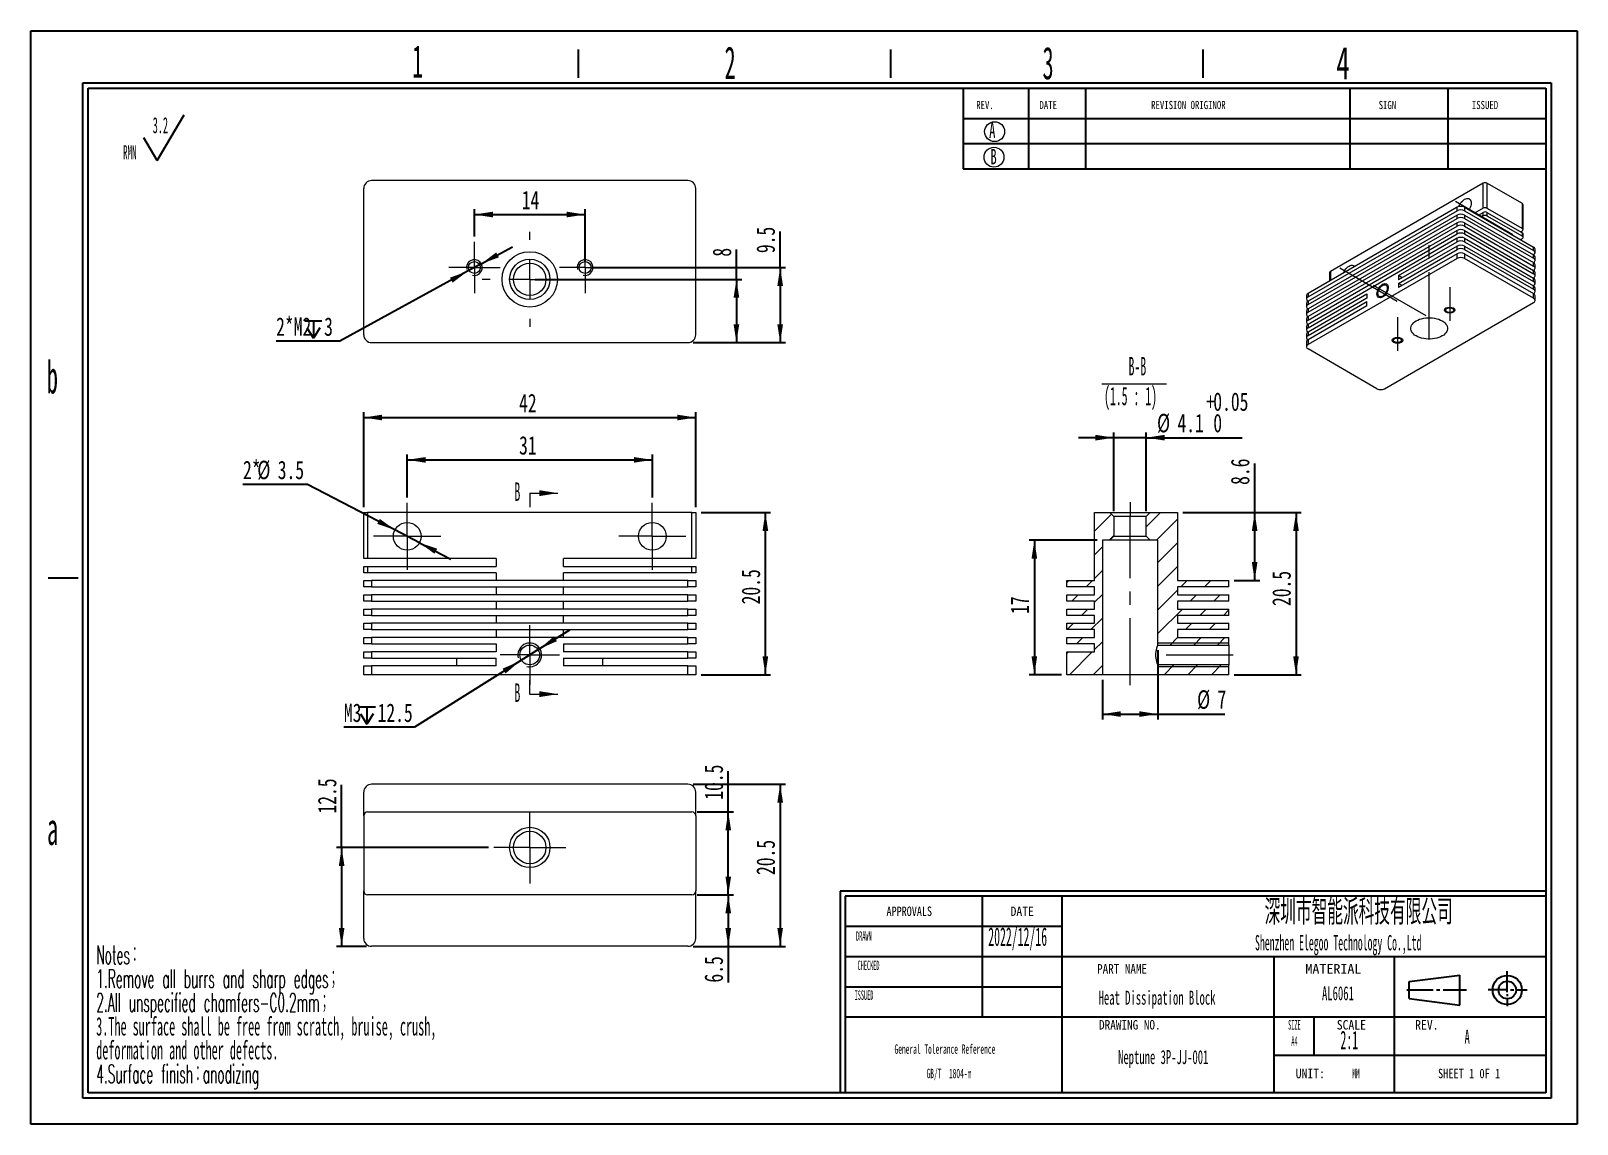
# Model space of a CAD drawing. Header units: millimetres. Extents: x 2 to 295, y 1 to 209.
import ezdxf

# ---------------------------------------------------------------- set-up
doc = ezdxf.new("R2010")
doc.units = ezdxf.units.MM
doc.linetypes.add('CENTER', pattern=[10.16, 6.35, -1.27, 1.27, -1.27])
doc.linetypes.add('CENTERX2', pattern=[20.32, 12.7, -2.54, 2.54, -2.54])
doc.layers.add('DIM', color=5, linetype='Continuous')
doc.layers.add('SLD-0', color=179, linetype='Continuous')
doc.layers.add('中心线', color=1, linetype='CENTER', lineweight=15)
doc.styles.add('SLDTEXTSTYLE0', font='TXT', dxfattribs={"width": 0.56})
doc.styles.add('SLDTEXTSTYLE1', font='TXT', dxfattribs={"width": 0.469})
doc.styles.add('SLDTEXTSTYLE10', font='TXT', dxfattribs={"width": 0.862222})
doc.styles.add('SLDTEXTSTYLE11', font='TXT', dxfattribs={"width": 1.089})
doc.styles.add('SLDTEXTSTYLE12', font='TXT', dxfattribs={"width": 0.56, "bigfont": 'bigfont'})
doc.styles.add('SLDTEXTSTYLE13', font='TXT', dxfattribs={"width": 0.805625})
doc.styles.add('SLDTEXTSTYLE14', font='TXT', dxfattribs={"width": 0.7})
doc.styles.add('SLDTEXTSTYLE2', font='TXT', dxfattribs={"width": 0.484, "bigfont": 'bigfont'})
doc.styles.add('SLDTEXTSTYLE3', font='TXT', dxfattribs={"width": 0.484})
doc.styles.add('SLDTEXTSTYLE4', font='TXT', dxfattribs={"width": 0.40535})
doc.styles.add('SLDTEXTSTYLE5', font='TXT', dxfattribs={"width": 0.6})
doc.styles.add('SLDTEXTSTYLE6', font='TXT', dxfattribs={"width": 0.5025})
doc.styles.add('SLDTEXTSTYLE7', font='TXT', dxfattribs={"width": 0.9075})
doc.styles.add('SLDTEXTSTYLE8', font='TXT', dxfattribs={"width": 0.870455})
doc.styles.add('SLDTEXTSTYLE9', font='TXT', dxfattribs={"width": 0.7865})
doc.dimstyles.new('SLDDIMSTYLE0', dxfattribs={"dimtxt": 3.5, "dimasz": 3.5, "dimexe": 0, "dimexo": 0.0625, "dimgap": 0.875, "dimtad": 0, "dimtih": 1, "dimtoh": 1, "dimlfac": 0.666667, "dimrnd": 1e-09, "dimzin": 12, "dimdsep": 46, "dimtxsty": 'SLDTEXTSTYLE1', "dimsah": 1, "dimcen": 0, "dimadec": 0, "dimazin": 3, "dimtfac": 1, "dimtmove": 0, "dimatfit": 3, "dimfxl": 0, "dimfrac": 2, "dimtolj": 1, "dimtzin": 12, "dimarcsym": 0})
doc.dimstyles.new('SLDDIMSTYLE1', dxfattribs={"dimtxt": 3.5, "dimasz": 3.5, "dimexe": 0, "dimexo": 0.0625, "dimgap": 0.875, "dimtad": 0, "dimtih": 1, "dimtoh": 1, "dimlfac": 0.666667, "dimrnd": 1e-09, "dimzin": 12, "dimdsep": 46, "dimtxsty": 'SLDTEXTSTYLE1', "dimsah": 1, "dimcen": 0, "dimadec": 0, "dimazin": 3, "dimtfac": 1, "dimtmove": 0, "dimatfit": 3, "dimfxl": 0, "dimfrac": 2, "dimtolj": 1, "dimtzin": 12, "dimarcsym": 0})
doc.dimstyles.new('SLDDIMSTYLE2', dxfattribs={"dimtxt": 3.5, "dimasz": 3.5, "dimexe": 0, "dimexo": 0.0625, "dimgap": 0.875, "dimtad": 2, "dimlfac": 0.666667, "dimrnd": 1e-09, "dimzin": 12, "dimdsep": 46, "dimtxsty": 'SLDTEXTSTYLE1', "dimsah": 1, "dimcen": 0.09, "dimadec": 0, "dimazin": 3, "dimtfac": 1, "dimtofl": 0, "dimtmove": 0, "dimatfit": 3, "dimfxl": 0, "dimfrac": 2, "dimtolj": 1, "dimtzin": 12, "dimarcsym": 0})
doc.dimstyles.new('SLDDIMSTYLE3', dxfattribs={"dimtxt": 3.5, "dimasz": 3.5, "dimexe": 0, "dimexo": 0.0625, "dimgap": 0.875, "dimtad": 2, "dimlfac": 0.666667, "dimrnd": 1e-09, "dimzin": 12, "dimdsep": 46, "dimtxsty": 'SLDTEXTSTYLE1', "dimsah": 1, "dimcen": 0.09, "dimadec": 0, "dimazin": 3, "dimtol": 1, "dimtp": 0.05, "dimtfac": 1, "dimtmove": 0, "dimatfit": 0, "dimfxl": 0, "dimfrac": 2, "dimtolj": 1, "dimarcsym": 0})

msp = doc.modelspace()

# ---------------------------------------------------------------- texts
at = {"color": 7, "linetype": 'Continuous', "char_height": 3.5, "attachment_point": 1, "style": 'SLDTEXTSTYLE1'}
for insert in [(93.535, 123.02), (93.535, 84.89)]:
    msp.add_mtext('B', dxfattribs=dict(at, insert=insert))
at = {"color": 7, "linetype": 'Continuous', "lineweight": 0, "char_height": 3.5, "attachment_point": 1, "style": 'SLDTEXTSTYLE1'}
for s, insert in [('2022/12/16', (183.411, 38.608)), ('2:1', (250.218, 19.001))]:
    msp.add_mtext(s, dxfattribs=dict(at, insert=insert))
at = {"layer": 'SLD-0'}
for s, insert, char_height, attachment_point, style in [('1', (74.111, 205.971), 6.172, 1, 'SLDTEXTSTYLE6'), ('2', (133.388, 205.728), 6.172, 1, 'SLDTEXTSTYLE6'), ('3', (193.707, 205.666), 6.172, 1, 'SLDTEXTSTYLE6'), ('4', (249.441, 205.659), 6.172, 1, 'SLDTEXTSTYLE5'), ('A', (183.578, 191.286), 2.903, 1, 'SLDTEXTSTYLE5'), ('B', (183.832, 186.271), 2.903, 1, 'SLDTEXTSTYLE5'), ('b', (4.835, 146.092), 6.172, 1, 'SLDTEXTSTYLE6'), ('a', (4.88, 60.423), 6.172, 1, 'SLDTEXTSTYLE6'), ('\\M+1905B圳\\M+18E73\\M+19271\\M+1945C\\M+19468\\M+189C8\\M+18B5A\\M+1974C\\M+18CC0\\M+18CF6\\M+18E69', (253.676, 43.943), 4.82808, 2, 'SLDTEXTSTYLE12'), ('Heat Dissipation Block', (215.428, 26.592), 2.64583, 2, 'SLDTEXTSTYLE0'), ('AL6061', (249.74, 27.438), 2.6458, 2, 'SLDTEXTSTYLE0'), ('A', (274.258, 19.174), 2.646, 2, 'SLDTEXTSTYLE0'), ('Neptune 3P-JJ-001', (216.604, 15.328), 2.64583, 2, 'SLDTEXTSTYLE0')]:
    msp.add_mtext(s, dxfattribs=dict(at, insert=insert, char_height=char_height, attachment_point=attachment_point, style=style))
at = {"layer": 'SLD-0', "color": 179}
for s, insert, char_height, attachment_point, style in [('REV.', (181.129, 195.4), 1.5536, 1, 'SLDTEXTSTYLE9'), ('DATE', (193.126, 195.4), 1.5536, 1, 'SLDTEXTSTYLE9'), ('REVISION ORIGINOR', (214.308, 195.4), 1.55363, 1, 'SLDTEXTSTYLE9'), ('SIGN', (257.466, 195.4), 1.5536, 1, 'SLDTEXTSTYLE9'), ('ISSUED', (275.148, 195.4), 1.5536, 1, 'SLDTEXTSTYLE9'), ('APPROVALS', (168.427, 42.563), 1.7927, 2, 'SLDTEXTSTYLE9'), ('DATE', (189.85, 42.563), 1.7927, 2, 'SLDTEXTSTYLE7'), ('DRAWN', (159.804, 37.853), 1.7927, 2, 'SLDTEXTSTYLE4'), ('Shenzhen Elegoo Technology Co.,Ltd', (249.798, 37.165), 2.91042, 2, 'SLDTEXTSTYLE1'), ('CHECKED', (160.696, 32.315), 1.7927, 2, 'SLDTEXTSTYLE4'), ('PART NAME', (208.794, 31.645), 1.7927, 2, 'SLDTEXTSTYLE10'), ('MATERIAL', (248.88, 31.645), 1.7927, 2, 'SLDTEXTSTYLE11'), ('ISSUED', (159.837, 26.654), 1.7927, 2, 'SLDTEXTSTYLE4'), ('DRAWING NO.', (210.268, 21.022), 1.79265, 2, 'SLDTEXTSTYLE8'), ('SIZE', (241.479, 21.022), 1.7927, 2, 'SLDTEXTSTYLE4'), ('SCALE', (252.289, 21.022), 1.7927, 2, 'SLDTEXTSTYLE7'), ('REV.', (266.61, 21.022), 1.7927, 2, 'SLDTEXTSTYLE7'), ('A4', (241.49, 17.953), 1.7927, 2, 'SLDTEXTSTYLE4'), ('UNIT:', (244.499, 11.791), 1.7927, 2, 'SLDTEXTSTYLE7'), ('MM', (253.161, 11.791), 1.7927, 2, 'SLDTEXTSTYLE3'), ('SHEET 1 0F 1', (274.62, 11.791), 1.79265, 2, 'SLDTEXTSTYLE13')]:
    msp.add_mtext(s, dxfattribs=dict(at, insert=insert, char_height=char_height, attachment_point=attachment_point, style=style))

# ---------------------------------------------------------------- blocks, each defined once
blk = doc.blocks.new('SW_NOTE_0')
at = {"layer": 'SLD-0', "color": 0}
for q in [(11.56, 9.16), (3.9, 4.83)]:
    blk.add_line((6.45, 0.49), q, dxfattribs=at)
at = {"layer": 'SLD-0', "color": 0, "attachment_point": 1, "style": 'SLDTEXTSTYLE1'}
for s, insert, char_height in [('3.2', (5.62, 8.73), 3.032), ('RMN', (0, 3.41), 2.646)]:
    blk.add_mtext(s, dxfattribs=dict(at, insert=insert, char_height=char_height))
blk = doc.blocks.new('SW_NOTE_1')
at = {"layer": 'SLD-0', "color": 0, "char_height": 3.5, "attachment_point": 1}
for s, insert, style in [('Notes\\M+18146', (0, 4.51), 'SLDTEXTSTYLE2'), ('1.Remove all burrs and sharp edges\\M+18147', (0, -0.01), 'SLDTEXTSTYLE2'), ('2.All unspecified chamfers-C0.2mm\\M+18147', (0, -4.53), 'SLDTEXTSTYLE2'), ('3.The surface shall be free from scratch, bruise, crush,', (0, -9.05), 'SLDTEXTSTYLE3'), ('deformation and other defects.', (0, -13.57), 'SLDTEXTSTYLE3'), ('4.Surface finish\\M+18146anodizing', (0, -18.09), 'SLDTEXTSTYLE2')]:
    blk.add_mtext(s, dxfattribs=dict(at, insert=insert, style=style))
blk = doc.blocks.new('SW_NOTE_2')
at = {"layer": 'SLD-0', "color": 0, "char_height": 1.7927, "attachment_point": 2, "style": 'SLDTEXTSTYLE3'}
for s, insert in [('General Tolerance Reference', (12.75, 2.31)), ('GB/T  1804-m', (13.51, -2.32))]:
    blk.add_mtext(s, dxfattribs=dict(at, insert=insert))
blk = doc.blocks.new('_D')
at = {"layer": 'DIM'}
for p, q in [((54.3, 122.63), (42.04, 122.63)), ((70.86, 114.01), (54.3, 122.63)), ((75.52, 111.58), (70.86, 114.01)), ((75.52, 111.58), (81.49, 108.48))]:
    blk.add_line(p, q, dxfattribs=at)
for points in [[(70.86, 114.01), (68, 116.1), (67.51, 115.15)], [(75.52, 111.58), (78.37, 109.49), (78.87, 110.45)]]:
    blk.add_solid(points, dxfattribs=at)
at = {"layer": 'DIM', "char_height": 3.5, "attachment_point": 1, "style": 'SLDTEXTSTYLE14'}
for s, insert in [('2*', (42.04, 127.14)), ('%%c', (44.76, 127.14)), ('3.5', (48.63, 127.14))]:
    blk.add_mtext(s, dxfattribs=dict(at, insert=insert))
blk = doc.blocks.new('SW_SYMBOL_HOLE_DEPTH')
at = {"layer": 'DIM', "color": 0}
for p, q in [((0, 875), (800, 875)), ((400, 875), (400, 75)), ((100, 555), (400, 75)), ((700, 555), (400, 75))]:
    blk.add_line(p, q, dxfattribs=at)
blk = doc.blocks.new('_D_1')
at = {"layer": 'DIM'}
for p, q in [((98.34, 91.49), (104.04, 95.08)), ((98.34, 91.49), (94.53, 89.1)), ((94.53, 89.1), (74.6, 76.57)), ((74.6, 76.57), (61.18, 76.57))]:
    blk.add_line(p, q, dxfattribs=at)
for points in [[(98.34, 91.49), (101.59, 92.9), (101.02, 93.81)], [(94.53, 89.1), (91.28, 87.69), (91.86, 86.78)]]:
    blk.add_solid(points, dxfattribs=at)
at = {"layer": 'DIM', "xscale": 0.004072727272727273, "yscale": 0.004072727272727273, "zscale": 0.004072727272727273}
blk.add_blockref('SW_SYMBOL_HOLE_DEPTH', (63.91, 76.86), dxfattribs=at)
at = {"layer": 'DIM', "char_height": 3.5, "attachment_point": 1, "style": 'SLDTEXTSTYLE14'}
for s, insert in [('M3', (61.18, 81.08)), ('12.5', (67.57, 81.08))]:
    blk.add_mtext(s, dxfattribs=dict(at, insert=insert))
blk = doc.blocks.new('_D_2')
at = {"layer": 'DIM'}
for p, q in [((73.19, 120.17), (73.19, 128.3)), ((73.19, 127.3), (119.69, 127.3)), ((119.69, 120.17), (119.69, 128.3))]:
    blk.add_line(p, q, dxfattribs=at)
for points in [[(73.19, 127.3), (76.69, 126.76), (76.69, 127.83)], [(119.69, 127.3), (116.19, 127.83), (116.19, 126.76)]]:
    blk.add_solid(points, dxfattribs=at)
at = {"layer": 'DIM', "insert": (94.41, 131.81), "char_height": 3.5, "attachment_point": 1, "style": 'SLDTEXTSTYLE14'}
blk.add_mtext('31', dxfattribs=at)
blk = doc.blocks.new('_D_3')
at = {"layer": 'DIM'}
for p, q in [((64.94, 118.3), (64.94, 136.33)), ((64.94, 135.33), (127.94, 135.33)), ((127.94, 118.3), (127.94, 136.33))]:
    blk.add_line(p, q, dxfattribs=at)
for points in [[(64.94, 135.33), (68.44, 134.79), (68.44, 135.87)], [(127.94, 135.33), (124.44, 135.87), (124.44, 134.79)]]:
    blk.add_solid(points, dxfattribs=at)
at = {"layer": 'DIM', "insert": (94.41, 139.84), "char_height": 3.5, "attachment_point": 1, "style": 'SLDTEXTSTYLE14'}
blk.add_mtext('42', dxfattribs=at)
blk = doc.blocks.new('_D_4')
at = {"layer": 'DIM'}
for p, q in [((128.94, 117.3), (142.13, 117.3)), ((141.13, 86.55), (141.13, 117.3)), ((128.94, 86.55), (142.13, 86.55))]:
    blk.add_line(p, q, dxfattribs=at)
for points in [[(141.13, 117.3), (140.59, 113.8), (141.67, 113.8)], [(141.13, 86.55), (141.67, 90.05), (140.59, 90.05)]]:
    blk.add_solid(points, dxfattribs=at)
at = {"layer": 'DIM', "insert": (136.62, 99.89), "char_height": 3.5, "attachment_point": 1, "rotation": 90, "style": 'SLDTEXTSTYLE14'}
blk.add_mtext('20.5', dxfattribs=at)
blk = doc.blocks.new('SW_CENTERMARKSYMBOL_0')
at = {"layer": '中心线', "color": 0}
for p, q in [((0, 3.75), (0, 6.375)), ((0, 0), (0, 3.75)), ((-3.75, 0), (-6.375, 0)), ((0, 0), (-3.75, 0)), ((0, 0), (0, -3.75)), ((0, 0), (3.75, 0)), ((3.75, 0), (6.375, 0)), ((0, -3.75), (0, -6.375))]:
    blk.add_line(p, q, dxfattribs=at)
blk = doc.blocks.new('SW_CENTERMARKSYMBOL_1')
at = {"layer": '中心线', "color": 0}
for p, q in [((0, 3.75), (0, 6.375)), ((0, 0), (0, 3.75)), ((-3.75, 0), (-6.375, 0)), ((0, 0), (-3.75, 0)), ((0, 0), (0, -3.75)), ((0, 0), (3.75, 0)), ((3.75, 0), (6.375, 0)), ((0, -3.75), (0, -6.375))]:
    blk.add_line(p, q, dxfattribs=at)
blk = doc.blocks.new('SW_CENTERMARKSYMBOL_2')
at = {"layer": '中心线', "color": 0}
for p, q in [((0, 3.75), (0, 5.625)), ((0, 0), (0, 3.75)), ((-3.75, 0), (-5.625, 0)), ((0, 0), (-3.75, 0)), ((0, 0), (0, -3.75)), ((0, 0), (3.75, 0)), ((3.75, 0), (5.625, 0)), ((0, -3.75), (0, -5.625))]:
    blk.add_line(p, q, dxfattribs=at)
blk = doc.blocks.new('_D_5')
at = {"layer": 'DIM'}
for p, q in [((135.64, 161.54), (135.64, 167.22)), ((97.44, 161.54), (136.64, 161.54)), ((135.64, 161.54), (135.64, 149.54)), ((127.44, 149.54), (136.64, 149.54))]:
    blk.add_line(p, q, dxfattribs=at)
for points in [[(135.64, 161.54), (135.1, 158.04), (136.18, 158.04)], [(135.64, 149.54), (136.18, 153.04), (135.1, 153.04)]]:
    blk.add_solid(points, dxfattribs=at)
at = {"layer": 'DIM', "insert": (131.13, 165.85), "char_height": 3.5, "attachment_point": 1, "rotation": 90, "style": 'SLDTEXTSTYLE14'}
blk.add_mtext('8', dxfattribs=at)
blk = doc.blocks.new('_D_6')
at = {"layer": 'DIM'}
for p, q in [((143.94, 163.79), (143.94, 170.61)), ((107.94, 163.79), (144.94, 163.79)), ((143.94, 163.79), (143.94, 149.54)), ((127.44, 149.54), (144.94, 149.54))]:
    blk.add_line(p, q, dxfattribs=at)
for points in [[(143.94, 163.79), (143.4, 160.29), (144.48, 160.29)], [(143.94, 149.54), (144.48, 153.04), (143.4, 153.04)]]:
    blk.add_solid(points, dxfattribs=at)
at = {"layer": 'DIM', "insert": (139.43, 166.52), "char_height": 3.5, "attachment_point": 1, "rotation": 90, "style": 'SLDTEXTSTYLE14'}
blk.add_mtext('9.5', dxfattribs=at)
blk = doc.blocks.new('_D_7')
at = {"layer": 'DIM'}
for p, q in [((87.25, 164.51), (93.16, 167.74)), ((87.25, 164.51), (84.62, 163.07)), ((84.62, 163.07), (60.38, 149.82)), ((60.38, 149.82), (48.32, 149.82))]:
    blk.add_line(p, q, dxfattribs=at)
for points in [[(87.25, 164.51), (90.58, 165.71), (90.07, 166.66)], [(84.62, 163.07), (81.29, 161.86), (81.81, 160.92)]]:
    blk.add_solid(points, dxfattribs=at)
at = {"layer": 'DIM', "xscale": 0.004072727272727273, "yscale": 0.004072727272727273, "zscale": 0.004072727272727273}
blk.add_blockref('SW_SYMBOL_HOLE_DEPTH', (53.76, 150.1), dxfattribs=at)
at = {"layer": 'DIM', "char_height": 3.5, "attachment_point": 1, "style": 'SLDTEXTSTYLE14'}
for s, insert in [('2*M2', (48.32, 154.33)), ('3', (57.43, 154.33))]:
    blk.add_mtext(s, dxfattribs=dict(at, insert=insert))
blk = doc.blocks.new('_D_8')
at = {"layer": 'DIM'}
for p, q in [((85.94, 169.66), (85.94, 174.84)), ((85.94, 173.84), (106.94, 173.84)), ((106.94, 164.79), (106.94, 174.84))]:
    blk.add_line(p, q, dxfattribs=at)
for points in [[(85.94, 173.84), (89.44, 173.3), (89.44, 174.38)], [(106.94, 173.84), (103.44, 174.38), (103.44, 173.3)]]:
    blk.add_solid(points, dxfattribs=at)
at = {"layer": 'DIM', "insert": (94.91, 178.35), "char_height": 3.5, "attachment_point": 1, "style": 'SLDTEXTSTYLE14'}
blk.add_mtext('14', dxfattribs=at)
blk = doc.blocks.new('SW_CENTERMARKSYMBOL_3')
at = {"layer": '中心线', "color": 0}
for p, q in [((0, 7.5), (0, 9)), ((0, 0), (0, 3.75)), ((-7.5, 0), (-9, 0)), ((0, 0), (-3.75, 0)), ((0, 0), (0, -3.75)), ((0, 0), (3.75, 0)), ((7.5, 0), (9, 0)), ((0, -7.5), (0, -9))]:
    blk.add_line(p, q, dxfattribs=at)
blk = doc.blocks.new('SW_CENTERMARKSYMBOL_4')
at = {"layer": '中心线', "color": 0}
for p, q in [((0, 3.75), (0, 4.875)), ((0, 0), (0, 3.75)), ((-3.75, 0), (-4.875, 0)), ((0, 0), (-3.75, 0)), ((0, 0), (0, -3.75)), ((0, 0), (3.75, 0)), ((3.75, 0), (4.875, 0)), ((0, -3.75), (0, -4.875))]:
    blk.add_line(p, q, dxfattribs=at)
blk = doc.blocks.new('SW_CENTERMARKSYMBOL_5')
at = {"layer": '中心线', "color": 0}
for p, q in [((0, 3.75), (0, 4.875)), ((0, 0), (0, 3.75)), ((-3.75, 0), (-4.875, 0)), ((0, 0), (-3.75, 0)), ((0, 0), (0, -3.75)), ((0, 0), (3.75, 0)), ((3.75, 0), (4.875, 0)), ((0, -3.75), (0, -4.875))]:
    blk.add_line(p, q, dxfattribs=at)
blk = doc.blocks.new('_D_9')
at = {"layer": 'DIM'}
for p, q in [((128.19, 44.76), (135.09, 44.76)), ((134.09, 44.76), (134.09, 35.01)), ((127.44, 35.01), (135.09, 35.01)), ((134.09, 35.01), (134.09, 28.14))]:
    blk.add_line(p, q, dxfattribs=at)
for points in [[(134.09, 44.76), (133.55, 41.26), (134.63, 41.26)], [(134.09, 35.01), (134.63, 38.51), (133.55, 38.51)]]:
    blk.add_solid(points, dxfattribs=at)
at = {"layer": 'DIM', "insert": (129.58, 28.14), "char_height": 3.5, "attachment_point": 1, "rotation": 90, "style": 'SLDTEXTSTYLE14'}
blk.add_mtext('6.5', dxfattribs=at)
blk = doc.blocks.new('_D_10')
at = {"layer": 'DIM'}
for p, q in [((134.09, 60.51), (134.09, 68.26)), ((128.19, 60.51), (135.09, 60.51)), ((134.09, 44.76), (134.09, 60.51)), ((128.19, 44.76), (135.09, 44.76))]:
    blk.add_line(p, q, dxfattribs=at)
for points in [[(134.09, 60.51), (133.55, 57.01), (134.63, 57.01)], [(134.09, 44.76), (134.63, 48.26), (133.55, 48.26)]]:
    blk.add_solid(points, dxfattribs=at)
at = {"layer": 'DIM', "insert": (129.58, 62.82), "char_height": 3.5, "attachment_point": 1, "rotation": 90, "style": 'SLDTEXTSTYLE14'}
blk.add_mtext('10.5', dxfattribs=at)
blk = doc.blocks.new('_D_11')
at = {"layer": 'DIM'}
for p, q in [((127.44, 65.76), (144.94, 65.76)), ((143.94, 65.76), (143.94, 35.01)), ((127.44, 35.01), (144.94, 35.01))]:
    blk.add_line(p, q, dxfattribs=at)
for points in [[(143.94, 65.76), (143.4, 62.26), (144.48, 62.26)], [(143.94, 35.01), (144.48, 38.51), (143.4, 38.51)]]:
    blk.add_solid(points, dxfattribs=at)
at = {"layer": 'DIM', "insert": (139.43, 48.54), "char_height": 3.5, "attachment_point": 1, "rotation": 90, "style": 'SLDTEXTSTYLE14'}
blk.add_mtext('20.5', dxfattribs=at)
blk = doc.blocks.new('_D_12')
at = {"layer": 'DIM'}
for p, q in [((60.75, 53.76), (60.75, 65.64)), ((88.61, 53.76), (59.75, 53.76)), ((60.75, 53.76), (60.75, 35.01)), ((65.44, 35.01), (59.75, 35.01))]:
    blk.add_line(p, q, dxfattribs=at)
for points in [[(60.75, 53.76), (60.22, 50.26), (61.29, 50.26)], [(60.75, 35.01), (61.29, 38.51), (60.22, 38.51)]]:
    blk.add_solid(points, dxfattribs=at)
at = {"layer": 'DIM', "insert": (56.24, 60.2), "char_height": 3.5, "attachment_point": 1, "rotation": 90, "style": 'SLDTEXTSTYLE14'}
blk.add_mtext('12.5', dxfattribs=at)
blk = doc.blocks.new('SW_CENTERMARKSYMBOL_6')
at = {"layer": '中心线', "color": 0}
for p, q in [((0, 3.75), (0, 6.825)), ((0, 0), (0, 3.75)), ((-3.75, 0), (-6.825, 0)), ((0, 0), (-3.75, 0)), ((0, 0), (0, -3.75)), ((0, 0), (3.75, 0)), ((3.75, 0), (6.825, 0)), ((0, -3.75), (0, -6.825))]:
    blk.add_line(p, q, dxfattribs=at)
blk = doc.blocks.new('_D_13')
at = {"layer": 'DIM'}
for p, q in [((233.95, 117.3), (233.95, 126.63)), ((220.31, 117.3), (234.95, 117.3)), ((233.95, 104.4), (233.95, 117.3)), ((230.06, 104.4), (234.95, 104.4))]:
    blk.add_line(p, q, dxfattribs=at)
for points in [[(233.95, 117.3), (233.41, 113.8), (234.48, 113.8)], [(233.95, 104.4), (234.48, 107.9), (233.41, 107.9)]]:
    blk.add_solid(points, dxfattribs=at)
at = {"layer": 'DIM', "insert": (229.43, 122.55), "char_height": 3.5, "attachment_point": 1, "rotation": 90, "style": 'SLDTEXTSTYLE14'}
blk.add_mtext('8.6', dxfattribs=at)
blk = doc.blocks.new('_D_14')
at = {"layer": 'DIM'}
for p, q in [((220.31, 117.3), (242.79, 117.3)), ((241.79, 117.3), (241.79, 86.55)), ((230.06, 86.55), (242.79, 86.55))]:
    blk.add_line(p, q, dxfattribs=at)
for points in [[(241.79, 117.3), (241.25, 113.8), (242.33, 113.8)], [(241.79, 86.55), (242.33, 90.05), (241.25, 90.05)]]:
    blk.add_solid(points, dxfattribs=at)
at = {"layer": 'DIM', "insert": (237.28, 99.57), "char_height": 3.5, "attachment_point": 1, "rotation": 90, "style": 'SLDTEXTSTYLE14'}
blk.add_mtext('20.5', dxfattribs=at)
blk = doc.blocks.new('_D_15')
at = {"layer": 'DIM'}
for p, q in [((215.56, 91.17), (215.56, 78.07)), ((205.06, 85.55), (205.06, 78.07)), ((205.06, 79.07), (215.56, 79.07)), ((215.56, 79.07), (228.26, 79.07))]:
    blk.add_line(p, q, dxfattribs=at)
for points in [[(205.06, 79.07), (208.56, 78.54), (208.56, 79.61)], [(215.56, 79.07), (212.06, 79.61), (212.06, 78.54)]]:
    blk.add_solid(points, dxfattribs=at)
at = {"layer": 'DIM', "char_height": 3.5, "attachment_point": 1, "style": 'SLDTEXTSTYLE14'}
for s, insert in [('%%c', (223.03, 83.59)), ('7', (226.9, 83.59))]:
    blk.add_mtext(s, dxfattribs=dict(at, insert=insert))
blk = doc.blocks.new('_D_16')
at = {"layer": 'DIM'}
for p, q in [((207.24, 117.55), (207.24, 132.51)), ((213.39, 117.55), (213.39, 132.51)), ((207.24, 131.51), (200.51, 131.51)), ((213.39, 131.51), (207.24, 131.51)), ((213.39, 131.51), (231.55, 131.51))]:
    blk.add_line(p, q, dxfattribs=at)
for points in [[(207.24, 131.51), (203.74, 132.05), (203.74, 130.97)], [(213.39, 131.51), (216.89, 130.97), (216.89, 132.05)]]:
    blk.add_solid(points, dxfattribs=at)
at = {"layer": 'DIM', "char_height": 3.5, "attachment_point": 1, "style": 'SLDTEXTSTYLE14'}
for s, insert in [('+', (224.74, 140.1)), ('0.05', (226.1, 140.1)), ('%%c', (215.43, 136.03)), ('4.1', (219.3, 136.03)), ('0', (226.1, 136.03))]:
    blk.add_mtext(s, dxfattribs=dict(at, insert=insert))
blk = doc.blocks.new('_D_17')
at = {"layer": 'DIM'}
for p, q in [((204.06, 112.05), (191.16, 112.05)), ((192.16, 112.05), (192.16, 86.55)), ((197.31, 86.55), (191.16, 86.55))]:
    blk.add_line(p, q, dxfattribs=at)
for points in [[(192.16, 112.05), (191.62, 108.55), (192.69, 108.55)], [(192.16, 86.55), (192.69, 90.05), (191.62, 90.05)]]:
    blk.add_solid(points, dxfattribs=at)
at = {"layer": 'DIM', "insert": (187.64, 98.07), "char_height": 3.5, "attachment_point": 1, "rotation": 90, "style": 'SLDTEXTSTYLE14'}
blk.add_mtext('17', dxfattribs=at)
blk = doc.blocks.new('SW_NOTE_3')
at = {"color": 0, "linetype": 'Continuous', "lineweight": 0}
blk.add_line((-4.08, -0.57), (8.17, -0.57), dxfattribs=at)
at = {"color": 0, "linetype": 'Continuous', "lineweight": 0, "char_height": 3.5, "attachment_point": 2, "style": 'SLDTEXTSTYLE1'}
for s, insert in [('B-B', (2.64, 4.51)), ('(1.5 : 1)', (1.34, -1.14))]:
    blk.add_mtext(s, dxfattribs=dict(at, insert=insert))

# ---------------------------------------------------------------- dimensions: what is measured, and where the dimension line sits
at = {"layer": 'DIM'}
for base, p1, p2, picture, middle in [((106.938, 173.841), (85.938, 168.664), (106.938, 163.789), '_D_8', (96.268, 173.841)), ((127.938, 135.331), (64.938, 117.296), (127.938, 117.296), '_D_3', (95.774, 135.331)), ((119.688, 127.296), (73.188, 119.171), (119.688, 119.171), '_D_2', (95.774, 127.296))]:
    dim = msp.add_linear_dim(base=base, p1=p1, p2=p2, dimstyle='SLDDIMSTYLE2', dxfattribs=at)
    dim.commit()
    dim.dimension.update_dxf_attribs({"geometry": picture, "text_midpoint": middle, "dimtype": 160})
for base, p1, p2, picture, middle in [((143.938, 149.539), (106.938, 163.789), (126.438, 149.539), '_D_6', (143.938, 168.564)), ((135.641, 149.539), (96.438, 161.539), (126.438, 149.539), '_D_5', (135.641, 166.535)), ((233.946, 117.296), (229.063, 104.396), (219.313, 117.296), '_D_13', (233.946, 124.593)), ((141.133, 117.296), (127.938, 86.546), (127.938, 117.296), '_D_4', (141.133, 102.614)), ((241.789, 86.546), (219.313, 117.296), (229.063, 86.546), '_D_14', (241.789, 102.295)), ((192.156, 86.546), (205.063, 112.046), (198.313, 86.546), '_D_17', (192.156, 99.428)), ((134.09, 60.514), (127.188, 44.764), (127.188, 60.514), '_D_10', (134.09, 65.539)), ((60.755, 35.014), (89.613, 53.764), (66.438, 35.014), '_D_12', (60.755, 62.921)), ((143.938, 35.014), (126.438, 65.764), (126.438, 35.014), '_D_11', (143.938, 51.26)), ((134.09, 35.014), (127.188, 44.764), (126.438, 35.014), '_D_9', (134.09, 30.183))]:
    dim = msp.add_linear_dim(base=base, p1=p1, p2=p2, angle=90, dimstyle='SLDDIMSTYLE2', dxfattribs=at)
    dim.commit()
    dim.dimension.update_dxf_attribs({"geometry": picture, "text_midpoint": middle, "dimtype": 160})
for p1, p2, text, picture, middle in [((84.622, 163.069), (87.254, 164.508), '2*M2{\\fGDT;x}3', '_D_7', (53.556, 152.068)), ((94.533, 89.099), (98.343, 91.494), 'M3{\\fGDT;x}12.5', '_D_1', (67.1, 78.82))]:
    dim = msp.add_diameter_dim_2p(p1=p1, p2=p2, text=text, dimstyle='SLDDIMSTYLE1', override={"dimpost": '<>'}, dxfattribs=at)
    dim.commit()
    dim.dimension.update_dxf_attribs({"geometry": picture, "text_midpoint": middle, "dimtype": 163})
for base, p1, p2, dimstyle, picture, middle in [((207.238, 131.513), (213.388, 116.546), (207.238, 116.546), 'SLDDIMSTYLE3', '_D_16', (223.489, 131.513)), ((215.563, 79.074), (205.063, 86.546), (215.563, 92.171), 'SLDDIMSTYLE2', '_D_15', (225.642, 79.074))]:
    dim = msp.add_linear_dim(base=base, p1=p1, p2=p2, text='%%c<>', dimstyle=dimstyle, dxfattribs=at)
    dim.commit()
    dim.dimension.update_dxf_attribs({"geometry": picture, "text_midpoint": middle, "dimtype": 160})
dim = msp.add_diameter_dim_2p(p1=(70.86, 114.008), p2=(75.516, 111.584), text='2*<>', dimstyle='SLDDIMSTYLE0', dxfattribs=at)
dim.commit()
dim.dimension.update_dxf_attribs({"geometry": '_D', "text_midpoint": (47.379, 125.163), "dimtype": 163})

# ---------------------------------------------------------------- hatches: boundary and pattern name
at = {"linetype": 'Continuous', "lineweight": 0}
h = msp.add_hatch(dxfattribs=at)
h.set_pattern_fill('ANSI31', angle=3e-322, style=0)
h.paths.add_polyline_path([(207.238, 112.796), (207.238, 116.546), (206.488, 117.296), (203.563, 117.296), (203.563, 104.396), (198.313, 104.396), (198.313, 103.196), (203.563, 103.196), (203.563, 101.696), (198.313, 101.696), (198.313, 100.496), (203.563, 100.496), (203.563, 98.996), (198.313, 98.996), (198.313, 97.796), (203.563, 97.796), (203.563, 96.296), (198.313, 96.296), (198.313, 95.096), (203.563, 95.096), (203.563, 93.596), (198.313, 93.596), (198.313, 92.396), (203.563, 92.396), (203.563, 90.896), (198.313, 90.896), (198.313, 86.546), (205.063, 86.546), (205.063, 112.046), (206.488, 112.046)], flags=0)
h = msp.add_hatch(dxfattribs=at)
h.set_pattern_fill('ANSI31', angle=3e-322, style=0)
h.paths.add_polyline_path([(219.313, 117.296), (214.138, 117.296), (213.388, 116.546), (213.388, 112.796), (214.138, 112.046), (215.563, 112.046), (215.563, 92.171), (229.063, 92.171), (229.063, 93.596), (219.313, 93.596), (219.313, 95.096), (229.063, 95.096), (229.063, 96.296), (219.313, 96.296), (219.313, 97.796), (229.063, 97.796), (229.063, 98.996), (219.313, 98.996), (219.313, 100.496), (229.063, 100.496), (229.063, 101.696), (219.313, 101.696), (219.313, 103.196), (229.063, 103.196), (229.063, 104.396), (219.313, 104.396)], flags=0)
h = msp.add_hatch(dxfattribs=at)
h.set_pattern_fill('ANSI31', angle=3e-322, style=0)
h.paths.add_polyline_path([(215.563, 86.546), (229.063, 86.546), (229.063, 88.421), (215.563, 88.421)], flags=0)

# ---------------------------------------------------------------- linework, layer by layer
at = {"color": 7, "linetype": 'Continuous', "lineweight": 15}
for p, q in [((126.438, 180.289), (66.438, 180.289)), ((277.302, 179.789), (248.311, 163.053)), ((277.302, 175.053), (277.302, 179.789)), ((278.009, 179.789), (278.009, 175.053)), ((284.727, 175.911), (278.009, 179.789)), ((64.938, 151.039), (64.938, 178.789)), ((127.938, 151.039), (127.938, 178.789)), ((272.352, 175.216), (244.068, 158.888)), ((244.068, 158.235), (272.352, 174.563)), ((272.352, 173.746), (244.068, 157.418)), ((244.068, 156.765), (272.352, 173.093)), ((272.352, 174.563), (272.352, 175.216)), ((272.352, 173.093), (272.352, 173.746)), ((273.767, 175.216), (273.767, 174.563)), ((273.767, 175.216), (286.848, 167.664)), ((273.767, 174.563), (286.848, 167.011)), ((273.767, 173.746), (273.767, 173.093)), ((273.767, 173.746), (286.848, 166.195)), ((273.767, 173.093), (286.848, 165.541)), ((277.302, 175.053), (275.675, 174.114)), ((276.383, 173.706), (277.302, 174.237)), ((277.302, 173.583), (276.948, 173.379)), ((277.302, 173.583), (277.302, 174.237)), ((278.009, 175.053), (284.727, 171.175)), ((278.009, 174.237), (278.009, 173.583)), ((278.009, 174.237), (284.727, 170.359)), ((278.009, 173.583), (284.727, 169.706)), ((284.727, 171.175), (284.727, 175.911)), ((284.873, 170.971), (284.873, 175.707)), ((272.352, 172.277), (244.068, 155.948)), ((244.068, 155.295), (272.352, 171.623)), ((272.352, 170.807), (244.068, 154.479)), ((244.068, 153.825), (272.352, 170.154)), ((272.352, 171.623), (272.352, 172.277)), ((272.352, 170.154), (272.352, 170.807)), ((273.767, 172.277), (273.767, 171.623)), ((273.767, 172.277), (286.848, 164.725)), ((273.767, 171.623), (286.848, 164.072)), ((273.767, 170.807), (273.767, 170.154)), ((273.767, 170.807), (286.848, 163.255)), ((273.767, 170.154), (286.848, 162.602)), ((284.373, 170.563), (284.727, 170.767)), ((284.727, 169.706), (284.727, 170.359)), ((284.873, 169.501), (284.873, 170.155)), ((272.352, 169.337), (244.068, 153.009)), ((261.215, 162.255), (272.352, 168.684)), ((272.352, 167.867), (261.215, 161.438)), ((261.215, 160.785), (272.352, 167.214)), ((272.352, 168.684), (272.352, 169.337)), ((272.352, 167.214), (272.352, 167.867)), ((273.767, 169.337), (273.767, 168.684)), ((273.767, 169.337), (286.848, 161.785)), ((273.767, 168.684), (286.848, 161.132)), ((273.767, 167.867), (273.767, 167.214)), ((273.767, 167.867), (286.848, 160.316)), ((273.767, 167.214), (286.848, 159.662)), ((284.373, 169.093), (284.727, 169.297)), ((286.848, 167.011), (286.848, 167.664)), ((287.141, 166.603), (287.141, 167.256)), ((272.352, 165.499), (244.068, 149.171)), ((272.352, 166.398), (261.215, 159.968)), ((272.352, 165.499), (272.352, 166.398)), ((273.767, 166.398), (273.767, 165.499)), ((273.767, 166.398), (286.848, 158.846)), ((286.848, 157.948), (273.767, 165.499)), ((286.848, 165.541), (286.848, 166.195)), ((286.848, 166.195), (286.848, 166.195)), ((286.848, 164.072), (286.848, 164.725)), ((286.848, 164.725), (286.848, 164.725)), ((287.141, 165.133), (287.141, 165.786)), ((287.141, 163.663), (287.141, 164.317)), ((248.164, 162.849), (248.164, 161.253)), ((261.215, 162.255), (261.215, 161.438)), ((261.923, 161.846), (261.215, 162.255)), ((286.848, 162.602), (286.848, 163.255)), ((286.848, 163.255), (286.848, 163.255)), ((286.848, 161.132), (286.848, 161.785)), ((286.848, 161.785), (286.848, 161.785)), ((287.141, 162.194), (287.141, 162.847)), ((287.141, 160.724), (287.141, 161.377)), ((243.775, 158.48), (243.775, 157.827)), ((244.068, 158.888), (244.068, 158.235)), ((244.068, 152.356), (255.205, 158.785)), ((255.205, 158.785), (255.205, 157.968)), ((261.215, 160.785), (261.215, 159.968)), ((261.923, 160.377), (261.215, 160.785)), ((286.848, 159.662), (286.848, 160.316)), ((286.848, 160.316), (286.848, 160.316)), ((286.848, 157.948), (286.848, 158.846)), ((286.848, 158.846), (286.848, 158.846)), ((287.141, 159.254), (287.141, 159.907)), ((287.141, 157.539), (287.141, 158.438)), ((243.775, 157.01), (243.775, 156.357)), ((243.775, 155.54), (243.775, 154.887)), ((255.205, 157.968), (244.068, 151.539)), ((244.068, 157.418), (244.068, 156.765)), ((244.068, 157.418), (244.068, 157.418)), ((244.068, 150.886), (255.205, 157.315)), ((255.205, 156.499), (244.068, 150.069)), ((244.068, 155.949), (244.068, 155.949)), ((244.068, 155.948), (244.068, 155.295)), ((255.205, 156.499), (255.205, 157.315)), ((258.564, 140.803), (286.848, 157.131)), ((243.775, 154.07), (243.775, 153.417)), ((243.775, 152.601), (243.775, 151.947)), ((244.068, 154.479), (244.068, 153.825)), ((244.068, 154.479), (244.068, 154.479)), ((244.068, 153.009), (244.068, 152.356)), ((244.068, 153.009), (244.068, 153.009)), ((243.775, 151.131), (243.775, 150.478)), ((243.775, 149.661), (243.775, 148.763)), ((244.068, 151.539), (244.068, 150.886)), ((244.068, 151.539), (244.068, 151.539)), ((244.068, 150.07), (244.068, 150.069)), ((244.068, 150.069), (244.068, 149.171)), ((66.438, 149.539), (126.438, 149.539)), ((257.15, 140.803), (244.068, 148.355)), ((64.938, 108.596), (64.938, 117.296)), ((64.938, 117.296), (65.688, 117.296)), ((65.688, 117.296), (65.688, 108.596)), ((127.188, 117.296), (65.688, 117.296)), ((127.188, 108.596), (127.188, 117.296)), ((127.188, 117.296), (127.938, 117.296)), ((127.938, 117.296), (127.938, 108.596)), ((203.563, 104.396), (203.563, 117.296)), ((203.563, 117.296), (206.488, 117.296)), ((207.238, 116.546), (206.488, 117.296)), ((206.488, 117.296), (214.138, 117.296)), ((207.238, 116.546), (207.238, 112.796)), ((213.388, 116.546), (207.238, 116.546)), ((214.138, 117.296), (213.388, 116.546)), ((213.388, 112.796), (213.388, 116.546)), ((214.138, 117.296), (219.313, 117.296)), ((219.313, 117.296), (219.313, 104.396)), ((205.063, 112.046), (205.063, 86.546)), ((206.488, 112.046), (205.063, 112.046)), ((206.488, 112.046), (207.238, 112.796)), ((214.138, 112.046), (206.488, 112.046)), ((207.238, 112.796), (213.388, 112.796)), ((213.388, 112.796), (214.138, 112.046)), ((215.563, 112.046), (214.138, 112.046)), ((215.563, 92.171), (215.563, 112.046)), ((65.688, 108.596), (64.938, 108.596)), ((90.063, 108.596), (65.688, 108.596)), ((90.063, 108.596), (90.063, 107.096)), ((127.188, 108.596), (102.813, 108.596)), ((102.813, 107.096), (102.813, 108.596)), ((127.938, 108.596), (127.188, 108.596)), ((64.938, 105.896), (64.938, 107.096)), ((64.938, 107.096), (65.688, 107.096)), ((65.688, 105.896), (64.938, 105.896)), ((65.688, 107.096), (65.688, 105.896)), ((65.688, 107.096), (90.063, 107.096)), ((90.063, 105.896), (65.688, 105.896)), ((90.063, 105.896), (90.063, 104.396)), ((102.813, 107.096), (127.188, 107.096)), ((102.813, 104.396), (102.813, 105.896)), ((127.188, 105.896), (102.813, 105.896)), ((127.188, 105.896), (127.188, 107.096)), ((127.188, 107.096), (127.938, 107.096)), ((127.938, 105.896), (127.188, 105.896)), ((127.938, 107.096), (127.938, 105.896)), ((64.938, 103.196), (64.938, 104.396)), ((64.938, 104.396), (66.438, 104.396)), ((66.438, 103.196), (64.938, 103.196)), ((126.438, 104.396), (66.438, 104.396)), ((66.438, 104.396), (66.438, 103.196)), ((66.438, 103.196), (126.438, 103.196)), ((90.063, 103.196), (90.063, 101.696)), ((102.813, 101.696), (102.813, 103.196)), ((126.438, 103.196), (126.438, 104.396)), ((126.438, 104.396), (127.938, 104.396)), ((127.938, 103.196), (126.438, 103.196)), ((127.938, 104.396), (127.938, 103.196)), ((198.313, 103.196), (198.313, 104.396)), ((198.313, 104.396), (203.563, 104.396)), ((203.563, 103.196), (198.313, 103.196)), ((203.563, 101.696), (203.563, 103.196)), ((219.313, 104.396), (229.063, 104.396)), ((219.313, 103.196), (219.313, 101.696)), ((229.063, 103.196), (219.313, 103.196)), ((229.063, 103.196), (229.063, 104.396)), ((64.938, 100.496), (64.938, 101.696)), ((64.938, 101.696), (66.438, 101.696)), ((66.438, 100.496), (64.938, 100.496)), ((126.438, 101.696), (66.438, 101.696)), ((66.438, 101.696), (66.438, 100.496)), ((66.438, 100.496), (126.438, 100.496)), ((90.063, 100.496), (90.063, 98.996)), ((102.813, 98.996), (102.813, 100.496)), ((126.438, 100.496), (126.438, 101.696)), ((126.438, 101.696), (127.938, 101.696)), ((127.938, 100.496), (126.438, 100.496)), ((127.938, 101.696), (127.938, 100.496)), ((198.313, 100.496), (198.313, 101.696)), ((198.313, 101.696), (203.563, 101.696)), ((203.563, 100.496), (198.313, 100.496)), ((203.563, 98.996), (203.563, 100.496)), ((219.313, 101.696), (229.063, 101.696)), ((219.313, 100.496), (219.313, 98.996)), ((229.063, 100.496), (219.313, 100.496)), ((229.063, 100.496), (229.063, 101.696)), ((64.938, 97.796), (64.938, 98.996)), ((64.938, 98.996), (66.438, 98.996)), ((66.438, 97.796), (64.938, 97.796)), ((66.438, 98.996), (66.438, 97.796)), ((126.438, 98.996), (66.438, 98.996)), ((66.438, 97.796), (126.438, 97.796)), ((90.063, 97.796), (90.063, 96.296)), ((102.813, 96.296), (102.813, 97.796)), ((126.438, 97.796), (126.438, 98.996)), ((126.438, 98.996), (127.938, 98.996)), ((127.938, 97.796), (126.438, 97.796)), ((127.938, 98.996), (127.938, 97.796)), ((198.313, 98.996), (203.563, 98.996)), ((198.313, 97.796), (198.313, 98.996)), ((203.563, 97.796), (198.313, 97.796)), ((203.563, 96.296), (203.563, 97.796)), ((219.313, 98.996), (229.063, 98.996)), ((219.313, 97.796), (219.313, 96.296)), ((229.063, 97.796), (219.313, 97.796)), ((229.063, 97.796), (229.063, 98.996)), ((64.938, 95.096), (64.938, 96.296)), ((64.938, 96.296), (66.438, 96.296)), ((66.438, 95.096), (64.938, 95.096)), ((66.438, 96.296), (66.438, 95.096)), ((126.438, 96.296), (66.438, 96.296)), ((66.438, 95.096), (126.438, 95.096)), ((90.063, 95.096), (90.063, 93.596)), ((102.813, 93.596), (102.813, 95.096)), ((126.438, 95.096), (126.438, 96.296)), ((126.438, 96.296), (127.938, 96.296)), ((127.938, 95.096), (126.438, 95.096)), ((127.938, 96.296), (127.938, 95.096)), ((198.313, 96.296), (203.563, 96.296)), ((198.313, 95.096), (198.313, 96.296)), ((203.563, 95.096), (198.313, 95.096)), ((203.563, 93.596), (203.563, 95.096)), ((219.313, 96.296), (229.063, 96.296)), ((219.313, 95.096), (219.313, 93.596)), ((229.063, 95.096), (219.313, 95.096)), ((229.063, 95.096), (229.063, 96.296)), ((64.938, 92.396), (64.938, 93.596)), ((64.938, 93.596), (66.438, 93.596)), ((66.438, 92.396), (64.938, 92.396)), ((66.438, 93.596), (66.438, 92.396)), ((126.438, 93.596), (66.438, 93.596)), ((66.438, 92.396), (90.063, 92.396)), ((90.063, 92.396), (90.063, 90.896)), ((102.813, 92.396), (126.438, 92.396)), ((102.813, 92.396), (102.813, 90.896)), ((126.438, 92.396), (126.438, 93.596)), ((126.438, 93.596), (127.938, 93.596)), ((127.938, 92.396), (126.438, 92.396)), ((127.938, 93.596), (127.938, 92.396)), ((198.313, 93.596), (203.563, 93.596)), ((198.313, 92.396), (198.313, 93.596)), ((203.563, 92.396), (198.313, 92.396)), ((203.563, 90.896), (203.563, 92.396)), ((215.563, 92.171), (229.063, 92.171)), ((219.313, 93.596), (229.063, 93.596)), ((229.063, 92.171), (229.063, 93.596)), ((229.063, 92.171), (229.063, 88.421)), ((64.938, 89.696), (64.938, 90.896)), ((64.938, 90.896), (66.438, 90.896)), ((66.438, 89.696), (64.938, 89.696)), ((64.938, 86.546), (64.938, 88.196)), ((64.938, 88.196), (66.438, 88.196)), ((66.438, 90.896), (66.438, 89.696)), ((90.063, 90.896), (66.438, 90.896)), ((66.438, 89.696), (90.063, 89.696)), ((66.438, 88.196), (66.438, 86.546)), ((90.063, 88.196), (66.438, 88.196)), ((82.563, 89.696), (82.563, 88.196)), ((90.063, 88.196), (90.063, 89.696)), ((126.438, 90.896), (102.813, 90.896)), ((102.813, 89.696), (126.438, 89.696)), ((102.813, 89.696), (102.813, 88.196)), ((126.438, 88.196), (102.813, 88.196)), ((110.313, 88.196), (110.313, 89.696)), ((126.438, 89.696), (126.438, 90.896)), ((126.438, 90.896), (127.938, 90.896)), ((127.938, 89.696), (126.438, 89.696)), ((126.438, 86.546), (126.438, 88.196)), ((126.438, 88.196), (127.938, 88.196)), ((127.938, 90.896), (127.938, 89.696)), ((127.938, 88.196), (127.938, 86.546)), ((198.313, 86.546), (198.313, 90.896)), ((198.313, 90.896), (203.563, 90.896)), ((215.563, 86.546), (215.563, 88.421)), ((229.063, 88.421), (215.563, 88.421)), ((229.063, 86.546), (229.063, 88.421)), ((66.438, 86.546), (64.938, 86.546)), ((126.438, 86.546), (66.438, 86.546)), ((127.938, 86.546), (126.438, 86.546)), ((205.063, 86.546), (198.313, 86.546)), ((215.563, 86.546), (205.063, 86.546)), ((229.063, 86.546), (215.563, 86.546)), ((126.438, 65.764), (66.438, 65.764)), ((64.938, 59.764), (64.938, 64.264)), ((127.938, 59.764), (127.938, 64.264)), ((64.938, 59.764), (64.938, 45.514)), ((65.688, 60.514), (127.188, 60.514)), ((127.938, 59.764), (127.938, 45.514)), ((64.938, 36.514), (64.938, 45.514)), ((127.188, 44.764), (65.688, 44.764)), ((127.938, 36.514), (127.938, 45.514)), ((126.438, 35.014), (66.438, 35.014))]:
    msp.add_line(p, q, dxfattribs=at)
at = {"color": 8, "linetype": 'Continuous', "lineweight": 15}
msp.add_line((248.311, 163.053), (248.311, 161.337), dxfattribs=at)
at = {"color": 7, "linetype": 'Continuous', "lineweight": 0}
for p, q in [((96.438, 120.986), (96.438, 118.326)), ((96.438, 120.986), (101.758, 120.986)), ((229.063, 92.546), (215.563, 92.546)), ((229.063, 88.046), (215.563, 88.046)), ((96.438, 82.856), (96.438, 85.516)), ((96.438, 82.856), (101.758, 82.856))]:
    msp.add_line(p, q, dxfattribs=at)
at = {"color": 7, "linetype": 'Continuous', "lineweight": 15, "flags": 128}
for points in [[(272.675, 175.341), (272.695, 175.394), (272.819, 175.67), (272.971, 175.934), (273.148, 176.179), (273.343, 176.397), (273.552, 176.582), (273.767, 176.728), (273.981, 176.83), (274.19, 176.886), (274.385, 176.893), (274.562, 176.852), (274.715, 176.764), (274.838, 176.632), (274.929, 176.459), (274.985, 176.25), (275.004, 176.013), (274.985, 175.754), (274.929, 175.481), (274.838, 175.203), (274.715, 174.927), (274.605, 174.732)], [(250.785, 162.765), (250.898, 163.016), (251.051, 163.28), (251.228, 163.525), (251.423, 163.743), (251.631, 163.927), (251.846, 164.073), (252.061, 164.176), (252.27, 164.231), (252.465, 164.239), (252.642, 164.198), (252.794, 164.11), (252.908, 163.991)], [(257.326, 158.866), (257.344, 159.082), (257.398, 159.31), (257.485, 159.541), (257.601, 159.765), (257.743, 159.973), (257.903, 160.157), (258.076, 160.308), (258.255, 160.422), (258.432, 160.493), (258.6, 160.518), (258.751, 160.496), (258.881, 160.429), (258.983, 160.318), (259.054, 160.169), (259.09, 159.988), (259.09, 159.781), (259.054, 159.558), (258.983, 159.327), (258.881, 159.099), (258.751, 158.882), (258.6, 158.685), (258.432, 158.516), (258.255, 158.383), (258.076, 158.29), (257.903, 158.242), (257.743, 158.241), (257.601, 158.285), (257.485, 158.375), (257.398, 158.505), (257.344, 158.671), (257.326, 158.866)], [(271.469, 155.396), (271.313, 155.327), (271.132, 155.284), (270.938, 155.269), (270.744, 155.284), (270.563, 155.327), (270.408, 155.396), (270.289, 155.486), (270.214, 155.59), (270.188, 155.702), (270.214, 155.815), (270.289, 155.919), (270.408, 156.009), (270.563, 156.077), (270.744, 156.121), (270.938, 156.135), (271.132, 156.121), (271.313, 156.077), (271.469, 156.009), (271.588, 155.919), (271.663, 155.815), (271.688, 155.702), (271.663, 155.59), (271.588, 155.486), (271.469, 155.396)], [(269.524, 153.661), (269.804, 153.479), (270.044, 153.278), (270.241, 153.062), (270.391, 152.834), (270.492, 152.597), (270.543, 152.355), (270.543, 152.111), (270.492, 151.869), (270.391, 151.632), (270.241, 151.403), (270.044, 151.187), (269.804, 150.987), (269.524, 150.804), (269.208, 150.642), (268.86, 150.504), (268.486, 150.39), (268.09, 150.304), (267.68, 150.245), (267.26, 150.216), (266.838, 150.216), (266.418, 150.245), (266.008, 150.304), (265.613, 150.39), (265.238, 150.504), (264.891, 150.642), (264.574, 150.804), (264.294, 150.987), (264.054, 151.187), (263.857, 151.403), (263.708, 151.632), (263.606, 151.869), (263.555, 152.111), (263.555, 152.355), (263.606, 152.597), (263.708, 152.834), (263.857, 153.062), (264.054, 153.278), (264.294, 153.479), (264.574, 153.661), (264.891, 153.823), (265.238, 153.962), (265.613, 154.075), (266.008, 154.162), (266.418, 154.22), (266.838, 154.25), (267.26, 154.25), (267.68, 154.22), (268.09, 154.162), (268.486, 154.075), (268.86, 153.962), (269.208, 153.823), (269.524, 153.661)], [(261.569, 149.681), (261.414, 149.613), (261.233, 149.569), (261.039, 149.555), (260.845, 149.569), (260.664, 149.613), (260.508, 149.681), (260.389, 149.771), (260.314, 149.876), (260.289, 149.988), (260.314, 150.1), (260.389, 150.204), (260.508, 150.294), (260.664, 150.363), (260.845, 150.406), (261.039, 150.421), (261.233, 150.406), (261.414, 150.363), (261.569, 150.294), (261.688, 150.204), (261.763, 150.1), (261.789, 149.988), (261.763, 149.876), (261.688, 149.771), (261.569, 149.681)]]:
    msp.add_lwpolyline(points, dxfattribs=at)
at = {"color": 7, "linetype": 'Continuous', "lineweight": 0, "flags": 128}
for points in [[(258.21, 160.601), (258.616, 160.743), (258.96, 160.676), (259.19, 160.411), (259.271, 159.989), (259.19, 159.474), (258.96, 158.944), (258.616, 158.479), (258.21, 158.152), (257.804, 158.011), (257.46, 158.078), (257.23, 158.342), (257.15, 158.764), (257.23, 159.28), (257.46, 159.81), (257.804, 160.274), (258.21, 160.601)], [(270.231, 156.111), (270.555, 156.236), (270.938, 156.28), (271.321, 156.236), (271.645, 156.111), (271.862, 155.923), (271.938, 155.702), (271.862, 155.482), (271.645, 155.294), (271.321, 155.169), (270.938, 155.125), (270.555, 155.169), (270.231, 155.294), (270.014, 155.482), (269.938, 155.702), (270.014, 155.923), (270.231, 156.111)], [(260.332, 150.396), (260.656, 150.521), (261.039, 150.565), (261.421, 150.521), (261.746, 150.396), (261.963, 150.209), (262.039, 149.988), (261.963, 149.767), (261.746, 149.579), (261.421, 149.454), (261.039, 149.41), (260.656, 149.454), (260.332, 149.579), (260.115, 149.767), (260.039, 149.988), (260.115, 150.209), (260.332, 150.396)]]:
    msp.add_lwpolyline(points, dxfattribs=at)
at = {"color": 7, "linetype": 'Continuous', "lineweight": 15}
for centre, radius in [((85.938, 163.789), 1.125), ((96.438, 161.539), 5.25), ((96.438, 161.539), 3.825), ((96.438, 161.539), 3.075), ((106.938, 163.789), 1.125), ((73.188, 112.796), 2.625), ((119.688, 112.796), 2.625), ((96.438, 90.296), 1.875), ((96.438, 53.764), 3.825), ((96.438, 53.764), 3.075)]:
    msp.add_circle(centre, radius, dxfattribs=at)
for centre, radius, start, end in [((66.438, 178.789), 1.5, 90, 180), ((126.438, 178.789), 1.5, 0, 90), ((277.656, 179.107), 0.769, 62.60967, 117.39033), ((273.059, 173.851), 1.537, 62.60967, 117.39033), ((273.059, 173.198), 1.537, 62.60967, 117.39033), ((273.059, 172.382), 1.537, 62.60967, 117.39033), ((273.059, 171.728), 1.537, 62.60967, 117.39033), ((277.656, 174.371), 0.769, 62.60967, 117.39033), ((277.656, 173.554), 0.769, 62.60967, 117.39033), ((277.656, 172.901), 0.769, 62.60967, 117.39033), ((284.623, 175.682), 0.251, 5.6948, 65.62534), ((273.059, 170.912), 1.537, 62.60967, 117.39033), ((273.059, 170.259), 1.537, 62.60967, 117.39033), ((273.059, 169.442), 1.537, 62.60967, 117.39033), ((273.059, 168.789), 1.537, 62.60967, 117.39033), ((284.649, 170.971), 0.218, 290.78342, 69.21658), ((284.623, 170.13), 0.251, 5.6948, 65.62534), ((273.059, 167.972), 1.537, 62.60967, 117.39033), ((273.059, 167.319), 1.537, 62.60967, 117.39033), ((273.059, 166.503), 1.537, 62.60967, 117.39033), ((273.059, 165.849), 1.537, 62.60967, 117.39033), ((284.649, 169.501), 0.218, 290.78342, 69.21658), ((286.641, 167.206), 0.503, 5.6948, 65.62534), ((273.059, 165.033), 1.537, 62.60967, 117.39033), ((273.059, 164.135), 1.537, 62.60967, 117.39033), ((286.693, 166.603), 0.437, 290.78342, 69.21658), ((286.641, 165.737), 0.503, 5.6948, 65.62534), ((286.693, 165.133), 0.437, 290.78342, 69.21658), ((286.641, 164.267), 0.503, 5.6948, 65.62534), ((248.415, 162.824), 0.251, 114.37466, 174.3052), ((286.693, 163.663), 0.437, 290.78342, 69.21658), ((286.641, 162.797), 0.503, 5.6948, 65.62534), ((286.693, 162.194), 0.437, 290.78342, 69.21658), ((286.641, 161.327), 0.503, 5.6948, 65.62534), ((244.276, 158.43), 0.503, 114.37466, 174.3052), ((286.693, 160.724), 0.437, 290.78342, 69.21658), ((286.641, 159.857), 0.503, 5.6948, 65.62534), ((286.693, 159.254), 0.437, 290.78342, 69.21658), ((286.641, 158.388), 0.503, 5.6948, 65.62534), ((244.276, 156.96), 0.503, 114.37466, 174.3052), ((244.276, 155.49), 0.503, 114.37466, 174.3052), ((244.223, 157.827), 0.437, 110.78342, 249.21658), ((244.223, 156.357), 0.437, 110.78342, 249.21658), ((286.693, 157.539), 0.437, 290.78342, 69.21658), ((244.276, 154.021), 0.503, 114.37466, 174.3052), ((244.276, 152.551), 0.503, 114.37466, 174.3052), ((244.223, 154.887), 0.437, 110.78342, 249.21658), ((244.223, 153.417), 0.437, 110.78342, 249.21658), ((66.438, 151.039), 1.5, 180, 270), ((126.438, 151.039), 1.5, 270, 0), ((244.276, 151.081), 0.503, 114.37466, 174.3052), ((244.276, 149.611), 0.503, 114.37466, 174.3052), ((244.223, 151.947), 0.437, 110.78342, 249.21658), ((244.223, 150.478), 0.437, 110.78342, 249.21658), ((244.223, 148.763), 0.437, 110.78342, 249.21658), ((257.857, 142.168), 1.537, 242.60967, 297.39033), ((66.438, 64.264), 1.5, 90, 180), ((126.438, 64.264), 1.5, 0, 90), ((65.688, 59.764), 0.75, 90, 180), ((127.188, 59.764), 0.75, 0, 90), ((65.688, 45.514), 0.75, 180, 270), ((127.188, 45.514), 0.75, 270, 0), ((66.438, 36.514), 1.5, 180, 270), ((126.438, 36.514), 1.5, 270, 0)]:
    msp.add_arc(centre, radius, start, end, dxfattribs=at)
at = {"color": 7, "linetype": 'Continuous', "lineweight": 0}
for centre, radius in [((85.938, 163.789), 1.5), ((106.938, 163.789), 1.5), ((96.438, 90.296), 2.25)]:
    msp.add_arc(centre, radius, 255, 195, dxfattribs=at)
at = {"color": 7, "linetype": 'Continuous', "lineweight": 15}
msp.add_open_spline([(215.563, 88.421), (215.563, 88.421), (215.545, 88.471), (215.482, 88.66), (215.438, 88.799), (215.348, 89.143), (215.303, 89.348), (215.237, 89.803), (215.217, 90.047), (215.217, 90.547), (215.237, 90.792), (215.303, 91.245), (215.349, 91.451), (215.438, 91.794), (215.482, 91.933), (215.545, 92.121), (215.563, 92.171), (215.563, 92.171)], degree=3, knots=[0, 0, 0, 0, 0.125, 0.125, 0.25, 0.25, 0.375, 0.375, 0.5, 0.5, 0.625, 0.625, 0.75, 0.75, 0.875, 0.875, 1, 1, 1, 1], dxfattribs=at)
at = {"color": 7, "linetype": 'Continuous', "lineweight": 0}
for points in [[(101.758, 120.986), (98.258, 121.546), (98.258, 120.426)], [(101.758, 82.856), (98.258, 83.416), (98.258, 82.296)]]:
    msp.add_solid(points, dxfattribs=at)
at = {"layer": 'SLD-0'}
for p, q in [((1.812, 208.674), (295.107, 208.674)), ((1.812, 1.294), (1.812, 208.674)), ((295.107, 208.674), (295.107, 1.294)), ((12.675, 7.219), (12.675, 197.811)), ((12.675, 197.811), (289.181, 197.811)), ((252.017, 197.811), (252.017, 182.514)), ((270.599, 197.811), (270.599, 182.514)), ((289.181, 197.811), (289.181, 7.219)), ((289.181, 7.219), (12.675, 7.219)), ((295.107, 1.294), (1.812, 1.294))]:
    msp.add_line(p, q, dxfattribs=at)
at = {"layer": 'SLD-0', "color": 6, "linetype": 'Continuous'}
for p, q in [((105.701, 199.786), (105.701, 205.169)), ((164.952, 199.786), (164.952, 205.169)), ((224.204, 199.786), (224.204, 205.169)), ((11.687, 6.231), (11.687, 198.799)), ((11.687, 198.799), (290.169, 198.799)), ((290.169, 198.799), (290.169, 6.231)), ((10.805, 104.853), (5.068, 104.853)), ((290.169, 6.231), (11.687, 6.231))]:
    msp.add_line(p, q, dxfattribs=at)
at = {"layer": 'SLD-0', "color": 179, "linetype": 'Continuous'}
for p, q in [((178.659, 197.811), (178.659, 182.514)), ((191.05, 197.811), (191.05, 182.514)), ((201.886, 197.811), (201.886, 182.514)), ((178.659, 192.074), (289.181, 192.074)), ((178.659, 187.294), (289.181, 187.294)), ((178.659, 182.514), (289.181, 182.514)), ((289.181, 45.462), (155.33, 45.462)), ((155.33, 45.462), (155.33, 7.219)), ((289.181, 44.506), (156.286, 44.506)), ((156.286, 44.506), (156.286, 7.219)), ((182.281, 44.506), (182.281, 21.56)), ((197.398, 44.506), (197.398, 7.219)), ((197.398, 38.77), (156.286, 38.77)), ((289.181, 33.033), (156.286, 33.033)), ((237.553, 33.033), (237.553, 7.219)), ((260.499, 7.219), (260.499, 33.033)), ((263.255, 28.354), (272.888, 29.538)), ((272.888, 23.846), (272.888, 29.538)), ((281.869, 26.35), (281.869, 30.316)), ((197.398, 27.297), (156.286, 27.297)), ((262.786, 26.733), (267.83, 26.733)), ((263.255, 25.106), (263.255, 28.354)), ((268.461, 26.733), (269.091, 26.733)), ((269.722, 26.733), (274.136, 26.733)), ((281.869, 26.733), (278.268, 26.733)), ((282.5, 26.733), (283.13, 26.733)), ((283.761, 26.733), (285.653, 26.733)), ((263.255, 25.106), (272.888, 23.846)), ((281.869, 25.966), (281.869, 25.583)), ((281.869, 25.2), (281.869, 23.667)), ((289.181, 21.56), (156.286, 21.56)), ((245.202, 21.56), (245.202, 14.39)), ((237.553, 14.39), (289.181, 14.39))]:
    msp.add_line(p, q, dxfattribs=at)
at = {"layer": 'SLD-0', "lineweight": 0}
for centre in [(184.622, 189.564), (184.499, 184.715)]:
    msp.add_circle(centre, 1.894, dxfattribs=at)
at = {"layer": 'SLD-0', "color": 179, "linetype": 'Continuous'}
for radius in [2.771, 1.669]:
    msp.add_circle((281.869, 26.733), radius, dxfattribs=at)
at = {"layer": '中心线', "linetype": 'CENTERX2', "lineweight": 0}
for p, q in [((282.923, 170.012), (272.035, 176.298)), ((267.049, 150.233), (267.049, 168.114)), ((261.003, 157.358), (250.114, 163.644)), ((266.47, 154.609), (256.478, 160.377)), ((270.938, 160.07), (270.938, 153.702)), ((261.039, 154.356), (261.039, 147.988)), ((210.313, 119.296), (210.313, 116.546)), ((210.313, 112.796), (210.313, 116.546)), ((210.313, 112.046), (210.313, 112.796)), ((210.313, 84.546), (210.313, 112.046)), ((217.161, 90.296), (229.919, 90.296))]:
    msp.add_line(p, q, dxfattribs=at)

# ---------------------------------------------------------------- block references
at = {"color": 7, "linetype": 'Continuous', "lineweight": 0}
msp.add_blockref('SW_NOTE_3', (209.06, 142.308), dxfattribs=at)
at = {"layer": 'SLD-0'}
msp.add_blockref('SW_NOTE_0', (19.301, 183.573), dxfattribs=at)
at = {"layer": 'SLD-0', "color": 5}
msp.add_blockref('SW_NOTE_1', (14.197, 30.642), dxfattribs=at)
at = {"layer": 'SLD-0', "color": 179}
msp.add_blockref('SW_NOTE_2', (162.438, 14.111), dxfattribs=at)
at = {"layer": '中心线'}
for name, p in [('SW_CENTERMARKSYMBOL_3', (96.438, 161.539)), ('SW_CENTERMARKSYMBOL_5', (85.938, 163.789)), ('SW_CENTERMARKSYMBOL_4', (106.938, 163.789)), ('SW_CENTERMARKSYMBOL_0', (73.188, 112.796)), ('SW_CENTERMARKSYMBOL_1', (119.688, 112.796)), ('SW_CENTERMARKSYMBOL_2', (96.438, 90.296)), ('SW_CENTERMARKSYMBOL_6', (96.438, 53.764))]:
    msp.add_blockref(name, p, dxfattribs=at)

msp.set_redraw_order([(e.dxf.handle, doc.entitydb.next_handle()) for e in msp.query("TEXT MTEXT ATTDEF DIMENSION ARC_DIMENSION")])  # texts and dimensions are drawn at this point

doc.saveas('drawing.dxf')
